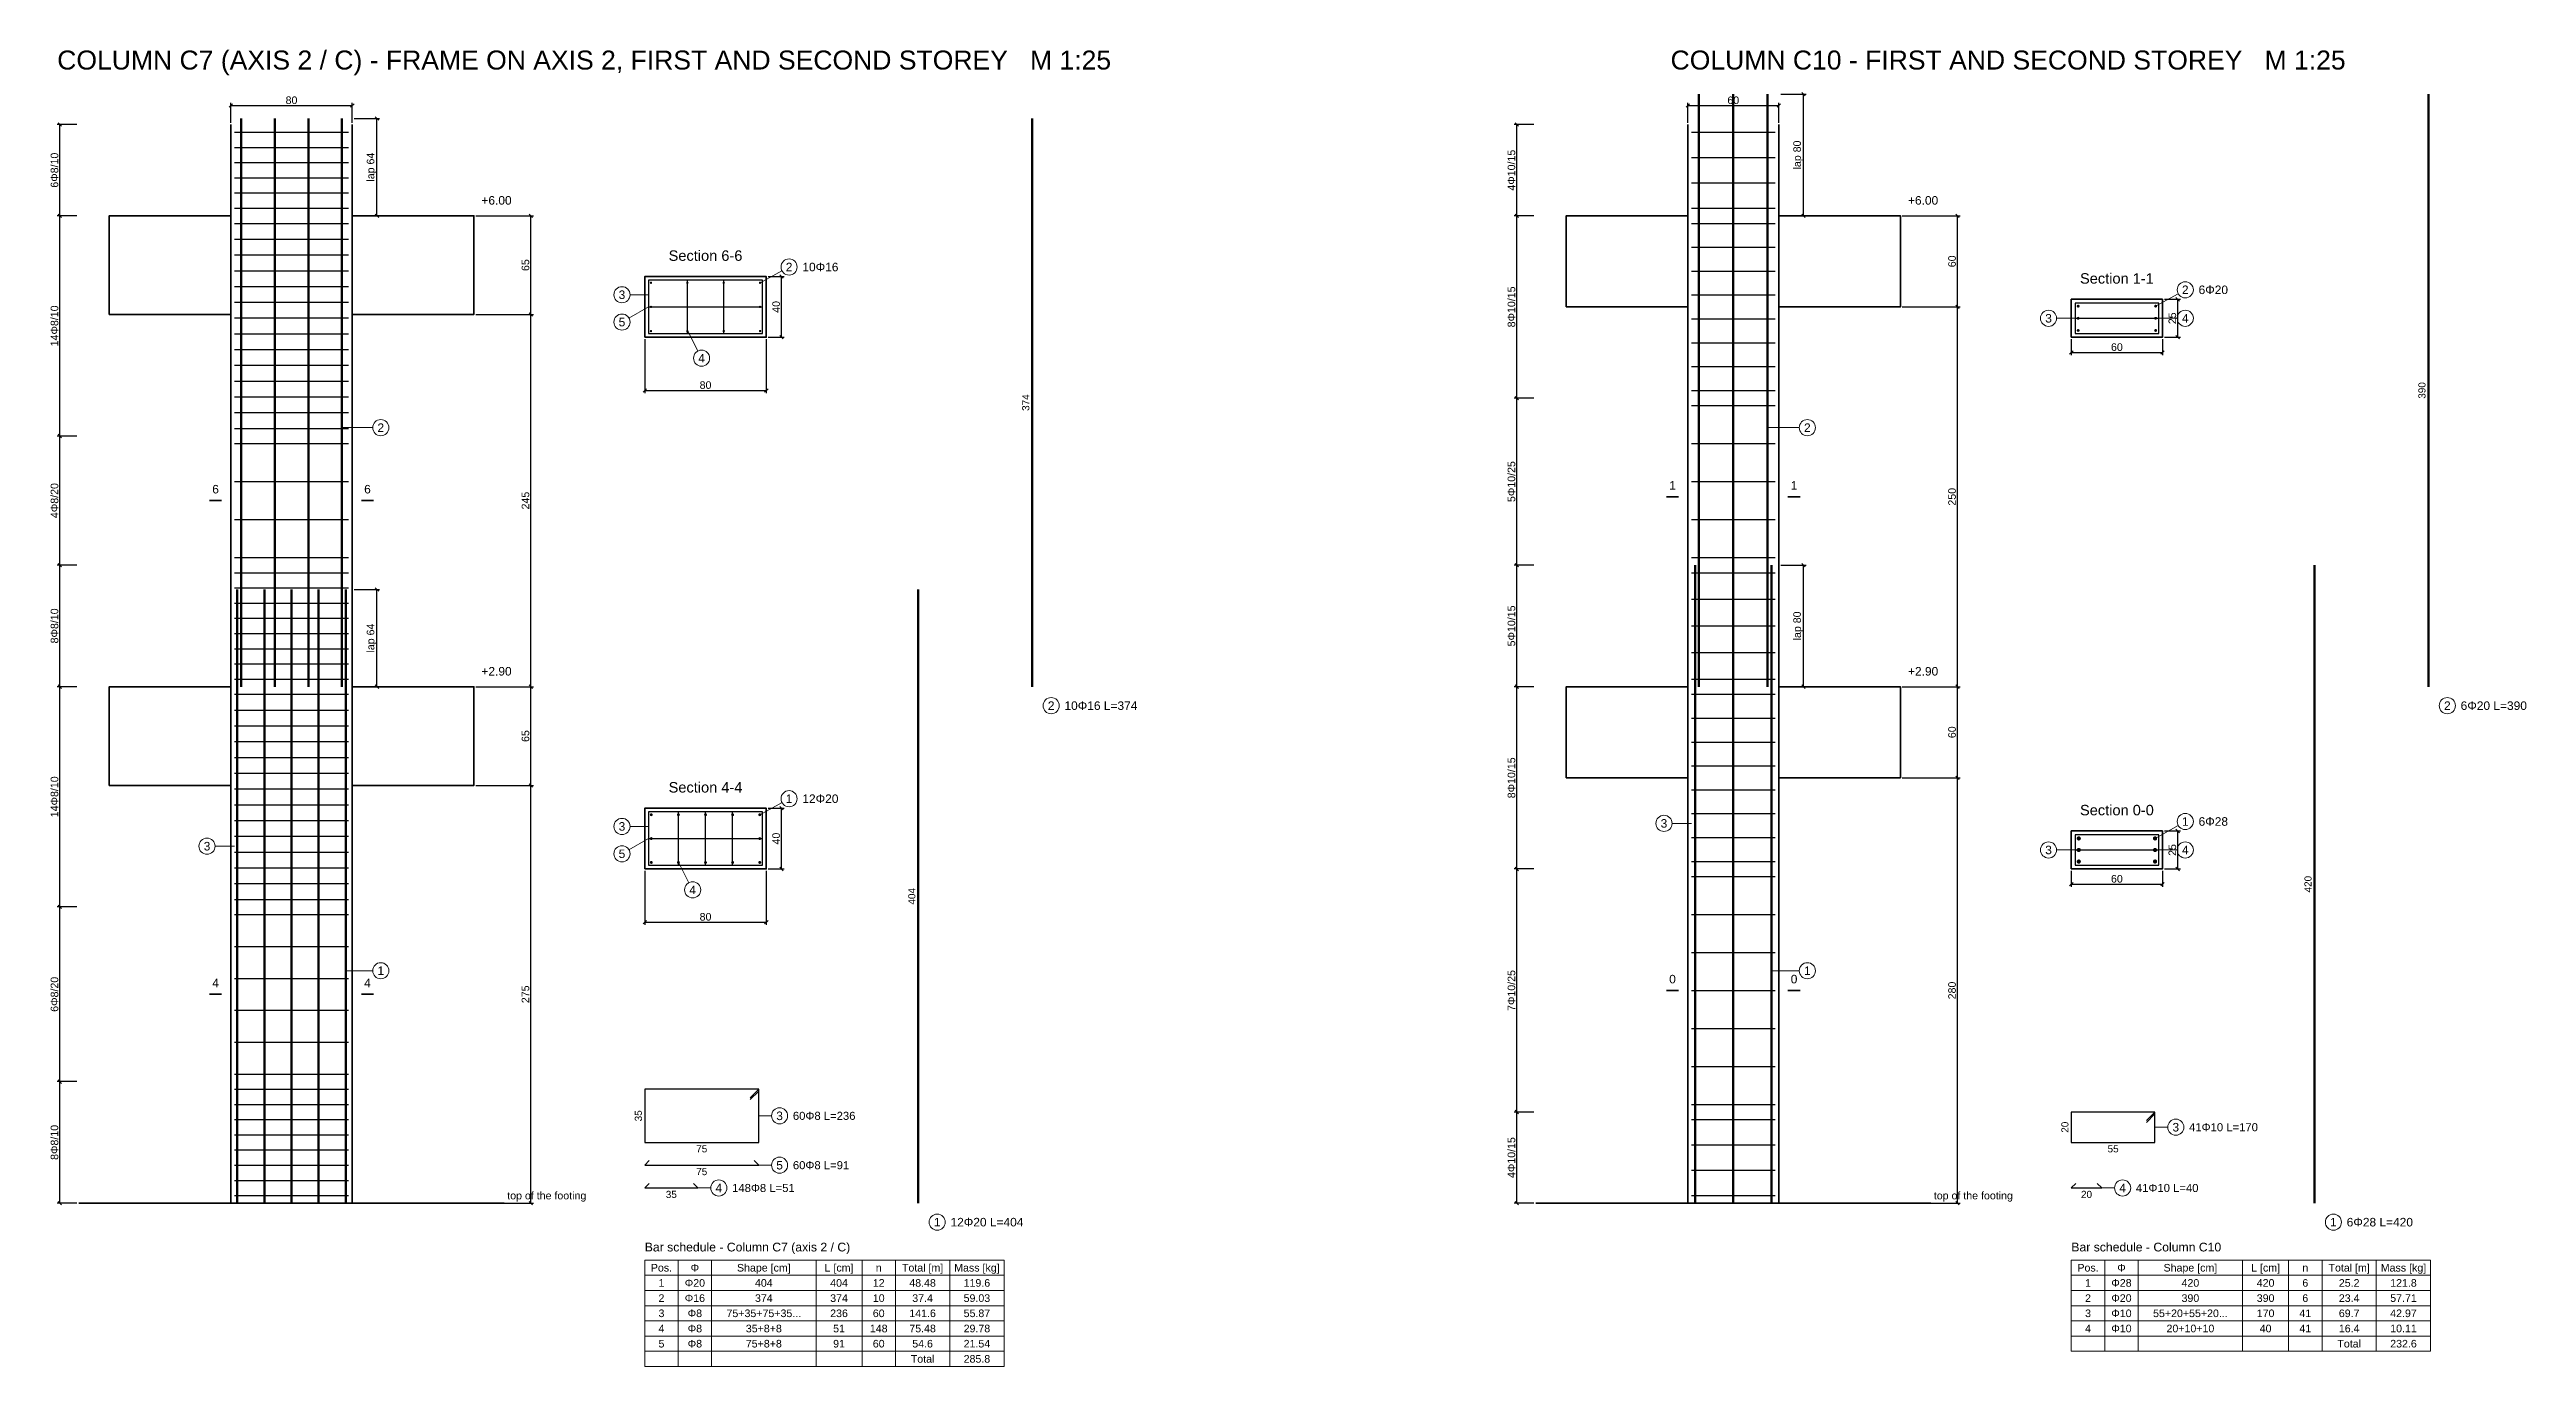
# Model space of a CAD drawing. Header units: millimetres. Extents: x -455 to 11942, y -2742 to 3320.
# Drawn here: x 5877 to 7507, y -2286 to -1419 of the extents above; entities that cross this region are included whole.
import ezdxf
from ezdxf.enums import TextEntityAlignment as Align

# ---------------------------------------------------------------- set-up
doc = ezdxf.new("R2010")
doc.units = ezdxf.units.MM
for name, color, linetype, lineweight in [('D-BARS', 1, 'Continuous', 50), ('D-CONCRETE', 7, 'Continuous', 35), ('D-DIM', 3, 'Continuous', 18), ('D-LINKS', 5, 'Continuous', 25), ('D-TEXT', 7, 'Continuous', 18)]:
    doc.layers.add(name, color=color, linetype=linetype, lineweight=lineweight)
doc.styles.add('RC_TEXT', font='arial.ttf')
doc.dimstyles.new('RC_D25', dxfattribs={"dimtxt": 5, "dimasz": 2.25, "dimexe": 1.75, "dimexo": 1.25, "dimgap": 1, "dimtad": 1, "dimdec": 1, "dimdsep": 46, "dimtxsty": 'RC_TEXT', "dimblk": 'OBLIQUE', "dimcen": 2.5, "dimclrd": 3, "dimclre": 3, "dimclrt": 3, "dimazin": 3, "dimtfac": 1, "dimtmove": 2, "dimatfit": 3})

msp = doc.modelspace()

# ---------------------------------------------------------------- texts
at = {"layer": 'D-TEXT', "style": 'RC_TEXT'}
for s, height, p in [('COLUMN C7 (AXIS 2 / C) - FRAME ON AXIS 2, FIRST AND SECOND STOREY   M 1:25', 12.5, (6228.87, -1426.02)), ('COLUMN C10 - FIRST AND SECOND STOREY   M 1:25', 12.5, (7166.12, -1426.02)), ('Section 6-6', 6.875, (6308.75, -1554.77)), ('2', 5.62, (6363.75, -1562.27)), ('3', 5.62, (6253.75, -1580.52)), ('Section 1-1', 6.875, (7237.74, -1569.77)), ('2', 5.62, (7282.74, -1577.27)), ('5', 5.62, (6253.75, -1598.52)), ('3', 5.62, (7192.74, -1596.02)), ('4', 5.62, (7282.74, -1596.02)), ('4', 5.62, (6306.16, -1622.27)), ('2', 5.62, (6095, -1668.02)), ('2', 5.62, (7033.99, -1668.02)), ('6', 5.62, (5986.25, -1708.52)), ('6', 5.62, (6086.25, -1708.52)), ('1', 5.62, (6945.24, -1706.02)), ('1', 5.62, (7025.24, -1706.02)), ('2', 5.62, (6536.25, -1851.02)), ('2', 5.62, (7455.24, -1851.02)), ('Section 4-4', 6.875, (6308.75, -1904.77)), ('1', 5.62, (6363.75, -1912.27)), ('Section 0-0', 6.875, (7237.74, -1919.77)), ('3', 5.62, (6253.75, -1930.52)), ('3', 5.62, (6939.62, -1928.52)), ('1', 5.62, (7282.74, -1927.27)), ('3', 5.62, (5980.63, -1943.52)), ('5', 5.62, (6253.75, -1948.52)), ('3', 5.62, (7192.74, -1946.02)), ('4', 5.62, (7282.74, -1946.02)), ('4', 5.62, (6300.28, -1972.27)), ('4', 5.62, (5986.25, -2033.52)), ('4', 5.62, (6086.25, -2033.52)), ('1', 5.62, (6095, -2025.52)), ('0', 5.62, (6945.24, -2031.02)), ('0', 5.62, (7025.24, -2031.02)), ('1', 5.62, (7033.99, -2025.52)), ('3', 5.62, (6357.5, -2121.02)), ('3', 5.62, (7276.49, -2128.52)), ('75', 4.688, (6306.25, -2142.74)), ('5', 5.62, (6357.5, -2153.52)), ('55', 4.688, (7235.24, -2142.74)), ('75', 4.688, (6306.25, -2157.74)), ('4', 5.62, (6317.5, -2168.52)), ('4', 5.62, (7241.49, -2168.52)), ('35', 4.688, (6286.25, -2172.74)), ('20', 4.688, (7217.74, -2172.74)), ('1', 5.62, (6461.25, -2191.02)), ('1', 5.62, (7380.24, -2191.02)), ('Pos.', 5, (6279.75, -2221.02)), ('1', 5, (6279.75, -2231.02)), ('Φ20', 5, (6301.75, -2231.02)), ('Φ', 5, (6301.75, -2221.02)), ('Shape [cm]', 5, (6347.13, -2221.02)), ('404', 5, (6347.13, -2231.02)), ('L [cm]', 5, (6396.63, -2221.02)), ('404', 5, (6396.63, -2231.02)), ('12', 5, (6422.75, -2231.02)), ('n', 5, (6422.75, -2221.02)), ('Total [m]', 5, (6451.63, -2221.02)), ('48.48', 5, (6451.63, -2231.02)), ('Mass [kg]', 5, (6487.38, -2221.02)), ('119.6', 5, (6487.38, -2231.02)), ('Pos.', 5, (7218.74, -2221.02)), ('1', 5, (7218.74, -2231.02)), ('Φ28', 5, (7240.74, -2231.02)), ('Φ', 5, (7240.74, -2221.02)), ('Shape [cm]', 5, (7286.12, -2221.02)), ('420', 5, (7286.12, -2231.02)), ('L [cm]', 5, (7335.62, -2221.02)), ('420', 5, (7335.62, -2231.02)), ('6', 5, (7361.74, -2231.02)), ('n', 5, (7361.74, -2221.02)), ('Total [m]', 5, (7390.62, -2221.02)), ('25.2', 5, (7390.62, -2231.02)), ('Mass [kg]', 5, (7426.37, -2221.02)), ('121.8', 5, (7426.37, -2231.02)), ('3', 5, (6279.75, -2251.02)), ('2', 5, (6279.75, -2241.02)), ('Φ16', 5, (6301.75, -2241.02)), ('Φ8', 5, (6301.75, -2251.02)), ('75+35+75+35...', 5, (6347.13, -2251.02)), ('374', 5, (6347.13, -2241.02)), ('374', 5, (6396.63, -2241.02)), ('236', 5, (6396.63, -2251.02)), ('60', 5, (6422.75, -2251.02)), ('10', 5, (6422.75, -2241.02)), ('141.6', 5, (6451.63, -2251.02)), ('37.4', 5, (6451.63, -2241.02)), ('59.03', 5, (6487.38, -2241.02)), ('55.87', 5, (6487.38, -2251.02)), ('3', 5, (7218.74, -2251.02)), ('2', 5, (7218.74, -2241.02)), ('Φ20', 5, (7240.74, -2241.02)), ('Φ10', 5, (7240.74, -2251.02)), ('55+20+55+20...', 5, (7286.12, -2251.02)), ('390', 5, (7286.12, -2241.02)), ('390', 5, (7335.62, -2241.02)), ('170', 5, (7335.62, -2251.02)), ('41', 5, (7361.74, -2251.02)), ('6', 5, (7361.74, -2241.02)), ('23.4', 5, (7390.62, -2241.02)), ('69.7', 5, (7390.62, -2251.02)), ('42.97', 5, (7426.37, -2251.02)), ('57.71', 5, (7426.37, -2241.02)), ('4', 5, (6279.75, -2261.02)), ('Φ8', 5, (6301.75, -2261.02)), ('35+8+8', 5, (6347.13, -2261.02)), ('51', 5, (6396.63, -2261.02)), ('148', 5, (6422.75, -2261.02)), ('75.48', 5, (6451.63, -2261.02)), ('29.78', 5, (6487.38, -2261.02)), ('4', 5, (7218.74, -2261.02)), ('Φ10', 5, (7240.74, -2261.02)), ('20+10+10', 5, (7286.12, -2261.02)), ('40', 5, (7335.62, -2261.02)), ('41', 5, (7361.74, -2261.02)), ('16.4', 5, (7390.62, -2261.02)), ('10.11', 5, (7426.37, -2261.02)), ('5', 5, (6279.75, -2271.02)), ('Φ8', 5, (6301.75, -2271.02)), ('75+8+8', 5, (6347.13, -2271.02)), ('91', 5, (6396.63, -2271.02)), ('60', 5, (6422.75, -2271.02)), ('Total', 5, (6451.63, -2281.02)), ('54.6', 5, (6451.63, -2271.02)), ('21.54', 5, (6487.38, -2271.02)), ('285.8', 5, (6487.38, -2281.02)), ('Total', 5, (7390.62, -2271.02)), ('232.6', 5, (7426.37, -2271.02))]:
    msp.add_text(s, height=height, dxfattribs=at).set_placement(p, align=Align.MIDDLE_CENTER)
for s, height, p in [('+6.00', 5.625, (6161.25, -1522.89)), ('+6.00', 5.625, (7100.24, -1522.89)), ('+2.90', 5.625, (6161.25, -1832.89)), ('+2.90', 5.625, (7100.24, -1832.89)), ('Bar schedule - Column C7 (axis 2 / C)', 5.75, (6268.75, -2212.02)), ('Bar schedule - Column C10', 5.75, (7207.74, -2212.02))]:
    msp.add_text(s, height=height, dxfattribs=at).set_placement(p, align=Align.BOTTOM_LEFT)
for s, height, p in [('10Φ16', 5.625, (6372.5, -1562.27)), ('6Φ20', 5.625, (7291.49, -1577.27)), ('10Φ16 L=374', 5.625, (6545, -1851.02)), ('6Φ20 L=390', 5.625, (7463.99, -1851.02)), ('12Φ20', 5.625, (6372.5, -1912.27)), ('6Φ28', 5.625, (7291.49, -1927.27)), ('60Φ8 L=236', 5.312, (6366.25, -2121.02)), ('41Φ10 L=170', 5.3125, (7285.24, -2128.52)), ('60Φ8 L=91', 5.312, (6366.25, -2153.52)), ('148Φ8 L=51', 5.312, (6326.25, -2168.52)), ('41Φ10 L=40', 5.312, (7250.24, -2168.52)), ('top of the footing', 5, (6178.25, -2173.52)), ('top of the footing', 5, (7117.24, -2173.52)), ('12Φ20 L=404', 5.625, (6470, -2191.02)), ('6Φ28 L=420', 5.625, (7388.99, -2191.02))]:
    msp.add_text(s, height=height, dxfattribs=at).set_placement(p, align=Align.MIDDLE_LEFT)
for s, p in [('374', (6519.54, -1651.52)), ('390', (7438.52, -1643.52)), ('404', (6444.54, -1976.52)), ('420', (7363.52, -1968.52)), ('35', (6264.54, -2121.02)), ('20', (7203.52, -2128.52))]:
    msp.add_text(s, height=4.688, rotation=90, dxfattribs=at).set_placement(p, align=Align.MIDDLE_CENTER)

# ---------------------------------------------------------------- blocks, each defined once
blk = doc.blocks.new('_Oblique')
at = {"color": 0, "linetype": 'ByBlock', "lineweight": -2}
blk.add_line((-0.5, -0.5), (0.5, 0.5), dxfattribs=at)

# ---------------------------------------------------------------- dimensions: what is measured, and where the dimension line sits
at = {"layer": 'D-DIM'}
for base, p1, p2 in [((5996.25, -1456.02), (5996.25, -1468.52), (6076.25, -1468.52)), ((6955.24, -1456.02), (6955.24, -1468.52), (7015.24, -1468.52)), ((6268.75, -1643.52), (6268.75, -1608.52), (6348.75, -1608.52)), ((7207.74, -1618.52), (7207.74, -1608.52), (7267.74, -1608.52)), ((6268.75, -1993.52), (6268.75, -1958.52), (6348.75, -1958.52)), ((7207.74, -1968.52), (7207.74, -1958.52), (7267.74, -1958.52))]:
    msp.add_linear_dim(base=base, p1=p1, p2=p2, dimstyle='RC_D25', dxfattribs=at).render()
for base, p1, p2, text in [((7031.49, -1528.52), (7015.24, -1528.52), (7015.24, -1448.52), 'lap 80'), ((6092.5, -1528.52), (6076.25, -1528.52), (6076.25, -1464.52), 'lap 64'), ((5883.75, -1528.52), (5896.25, -1528.52), (5896.25, -1468.52), '6Φ8/10'), ((6842.74, -1528.52), (6855.24, -1528.52), (6855.24, -1468.52), '4Φ10/15'), ((5883.75, -1673.52), (5896.25, -1673.52), (5896.25, -1528.52), '14Φ8/10'), ((6842.74, -1648.52), (6855.24, -1648.52), (6855.24, -1528.52), '8Φ10/15'), ((6842.74, -1758.52), (6855.24, -1758.52), (6855.24, -1648.52), '5Φ10/25'), ((5883.75, -1758.52), (5896.25, -1758.52), (5896.25, -1673.52), '4Φ8/20'), ((5883.75, -1838.52), (5896.25, -1838.52), (5896.25, -1758.52), '8Φ8/10'), ((6842.74, -1838.52), (6855.24, -1838.52), (6855.24, -1758.52), '5Φ10/15'), ((7031.49, -1838.52), (7015.24, -1838.52), (7015.24, -1758.52), 'lap 80'), ((6092.5, -1838.52), (6076.25, -1838.52), (6076.25, -1774.52), 'lap 64'), ((5883.75, -1983.52), (5896.25, -1983.52), (5896.25, -1838.52), '14Φ8/10'), ((6842.74, -1958.52), (6855.24, -1958.52), (6855.24, -1838.52), '8Φ10/15'), ((6842.74, -2118.52), (6855.24, -2118.52), (6855.24, -1958.52), '7Φ10/25'), ((5883.75, -2098.52), (5896.25, -2098.52), (5896.25, -1983.52), '6Φ8/20'), ((5883.75, -2178.52), (5896.25, -2178.52), (5896.25, -2098.52), '8Φ8/10'), ((6842.74, -2178.52), (6855.24, -2178.52), (6855.24, -2118.52), '4Φ10/15')]:
    msp.add_linear_dim(base=base, p1=p1, p2=p2, angle=90, text=text, dimstyle='RC_D25', dxfattribs=at).render()
for base, p1, p2 in [((6193.75, -1593.52), (6156.25, -1593.52), (6156.25, -1528.52)), ((7132.74, -1588.52), (7095.24, -1588.52), (7095.24, -1528.52)), ((6358.75, -1608.52), (6348.75, -1608.52), (6348.75, -1568.52)), ((6193.75, -1838.52), (6156.25, -1838.52), (6156.25, -1593.52)), ((7132.74, -1838.52), (7095.24, -1838.52), (7095.24, -1588.52)), ((7277.74, -1608.52), (7267.74, -1608.52), (7267.74, -1583.52)), ((6193.75, -1903.52), (6156.25, -1903.52), (6156.25, -1838.52)), ((7132.74, -1898.52), (7095.24, -1898.52), (7095.24, -1838.52)), ((6193.75, -2178.52), (6156.25, -2178.52), (6156.25, -1903.52)), ((7132.74, -2178.52), (7095.24, -2178.52), (7095.24, -1898.52)), ((6358.75, -1958.52), (6348.75, -1958.52), (6348.75, -1918.52)), ((7277.74, -1958.52), (7267.74, -1958.52), (7267.74, -1933.52))]:
    msp.add_linear_dim(base=base, p1=p1, p2=p2, angle=90, dimstyle='RC_D25', dxfattribs=at).render()

# ---------------------------------------------------------------- hatches: boundary and pattern name
at = {"layer": 'D-BARS'}
h = msp.add_hatch(color=7, dxfattribs=at)
h.dxf.hatch_style = 1
edge = h.paths.add_edge_path()
edge.add_arc((6272.85, -1572.62), 0.8, 0, 360)
h = msp.add_hatch(color=7, dxfattribs=at)
h.dxf.hatch_style = 1
edge = h.paths.add_edge_path()
edge.add_arc((6296.79, -1572.62), 0.8, 0, 360)
h = msp.add_hatch(color=7, dxfattribs=at)
h.dxf.hatch_style = 1
edge = h.paths.add_edge_path()
edge.add_arc((6320.72, -1572.62), 0.8, 0, 360)
h = msp.add_hatch(color=7, dxfattribs=at)
h.dxf.hatch_style = 1
edge = h.paths.add_edge_path()
edge.add_arc((6344.65, -1572.62), 0.8, 0, 360)
h = msp.add_hatch(color=7, dxfattribs=at)
h.dxf.hatch_style = 1
edge = h.paths.add_edge_path()
edge.add_arc((6272.85, -1588.52), 0.8, 0, 360)
h = msp.add_hatch(color=7, dxfattribs=at)
h.dxf.hatch_style = 1
edge = h.paths.add_edge_path()
edge.add_arc((6344.65, -1588.52), 0.8, 0, 360)
h = msp.add_hatch(color=7, dxfattribs=at)
h.dxf.hatch_style = 1
edge = h.paths.add_edge_path()
edge.add_arc((7212.24, -1588.02), 1, 0, 360)
h = msp.add_hatch(color=7, dxfattribs=at)
h.dxf.hatch_style = 1
edge = h.paths.add_edge_path()
edge.add_arc((7212.24, -1596.02), 1, 0, 360)
h = msp.add_hatch(color=7, dxfattribs=at)
h.dxf.hatch_style = 1
edge = h.paths.add_edge_path()
edge.add_arc((7263.24, -1588.02), 1, 0, 360)
h = msp.add_hatch(color=7, dxfattribs=at)
h.dxf.hatch_style = 1
edge = h.paths.add_edge_path()
edge.add_arc((7263.24, -1596.02), 1, 0, 360)
h = msp.add_hatch(color=7, dxfattribs=at)
h.dxf.hatch_style = 1
edge = h.paths.add_edge_path()
edge.add_arc((6272.85, -1604.42), 0.8, 0, 360)
h = msp.add_hatch(color=7, dxfattribs=at)
h.dxf.hatch_style = 1
edge = h.paths.add_edge_path()
edge.add_arc((6296.79, -1604.42), 0.8, 0, 360)
h = msp.add_hatch(color=7, dxfattribs=at)
h.dxf.hatch_style = 1
edge = h.paths.add_edge_path()
edge.add_arc((6320.72, -1604.42), 0.8, 0, 360)
h = msp.add_hatch(color=7, dxfattribs=at)
h.dxf.hatch_style = 1
edge = h.paths.add_edge_path()
edge.add_arc((6344.65, -1604.42), 0.8, 0, 360)
h = msp.add_hatch(color=7, dxfattribs=at)
h.dxf.hatch_style = 1
edge = h.paths.add_edge_path()
edge.add_arc((7212.24, -1604.02), 1, 0, 360)
h = msp.add_hatch(color=7, dxfattribs=at)
h.dxf.hatch_style = 1
edge = h.paths.add_edge_path()
edge.add_arc((7263.24, -1604.02), 1, 0, 360)
h = msp.add_hatch(color=7, dxfattribs=at)
h.dxf.hatch_style = 1
edge = h.paths.add_edge_path()
edge.add_arc((6273.05, -1922.82), 1, 0, 360)
h = msp.add_hatch(color=7, dxfattribs=at)
h.dxf.hatch_style = 1
edge = h.paths.add_edge_path()
edge.add_arc((6290.9, -1922.82), 1, 0, 360)
h = msp.add_hatch(color=7, dxfattribs=at)
h.dxf.hatch_style = 1
edge = h.paths.add_edge_path()
edge.add_arc((6308.75, -1922.82), 1, 0, 360)
h = msp.add_hatch(color=7, dxfattribs=at)
h.dxf.hatch_style = 1
edge = h.paths.add_edge_path()
edge.add_arc((6326.6, -1922.82), 1, 0, 360)
h = msp.add_hatch(color=7, dxfattribs=at)
h.dxf.hatch_style = 1
edge = h.paths.add_edge_path()
edge.add_arc((6344.45, -1922.82), 1, 0, 360)
h = msp.add_hatch(color=7, dxfattribs=at)
h.dxf.hatch_style = 1
edge = h.paths.add_edge_path()
edge.add_arc((6273.05, -1938.52), 1, 0, 360)
h = msp.add_hatch(color=7, dxfattribs=at)
h.dxf.hatch_style = 1
edge = h.paths.add_edge_path()
edge.add_arc((6344.45, -1938.52), 1, 0, 360)
h = msp.add_hatch(color=7, dxfattribs=at)
h.dxf.hatch_style = 1
edge = h.paths.add_edge_path()
edge.add_arc((7212.64, -1938.42), 1.4, 0, 360)
h = msp.add_hatch(color=7, dxfattribs=at)
h.dxf.hatch_style = 1
edge = h.paths.add_edge_path()
edge.add_arc((7262.84, -1938.42), 1.4, 0, 360)
h = msp.add_hatch(color=7, dxfattribs=at)
h.dxf.hatch_style = 1
edge = h.paths.add_edge_path()
edge.add_arc((6273.05, -1954.22), 1, 0, 360)
h = msp.add_hatch(color=7, dxfattribs=at)
h.dxf.hatch_style = 1
edge = h.paths.add_edge_path()
edge.add_arc((6290.9, -1954.22), 1, 0, 360)
h = msp.add_hatch(color=7, dxfattribs=at)
h.dxf.hatch_style = 1
edge = h.paths.add_edge_path()
edge.add_arc((6308.75, -1954.22), 1, 0, 360)
h = msp.add_hatch(color=7, dxfattribs=at)
h.dxf.hatch_style = 1
edge = h.paths.add_edge_path()
edge.add_arc((6326.6, -1954.22), 1, 0, 360)
h = msp.add_hatch(color=7, dxfattribs=at)
h.dxf.hatch_style = 1
edge = h.paths.add_edge_path()
edge.add_arc((6344.45, -1954.22), 1, 0, 360)
h = msp.add_hatch(color=7, dxfattribs=at)
h.dxf.hatch_style = 1
edge = h.paths.add_edge_path()
edge.add_arc((7212.64, -1946.02), 1.4, 0, 360)
h = msp.add_hatch(color=7, dxfattribs=at)
h.dxf.hatch_style = 1
edge = h.paths.add_edge_path()
edge.add_arc((7212.64, -1953.62), 1.4, 0, 360)
h = msp.add_hatch(color=7, dxfattribs=at)
h.dxf.hatch_style = 1
edge = h.paths.add_edge_path()
edge.add_arc((7262.84, -1946.02), 1.4, 0, 360)
h = msp.add_hatch(color=7, dxfattribs=at)
h.dxf.hatch_style = 1
edge = h.paths.add_edge_path()
edge.add_arc((7262.84, -1953.62), 1.4, 0, 360)

# ---------------------------------------------------------------- linework, layer by layer
for p, q in [((6962.64, -1838.52), (6962.64, -1448.52)), ((6985.24, -1838.52), (6985.24, -1448.52)), ((7007.84, -1838.52), (7007.84, -1448.52)), ((6003.05, -1838.52), (6003.05, -1464.52)), ((6025.19, -1838.52), (6025.19, -1464.52)), ((6047.32, -1838.52), (6047.32, -1464.52)), ((6069.45, -1838.52), (6069.45, -1464.52)), ((6960.14, -2178.52), (6960.14, -1758.52)), ((6985.24, -2178.52), (6985.24, -1758.52)), ((7010.34, -2178.52), (7010.34, -1758.52)), ((6000.55, -2178.52), (6000.55, -1774.52)), ((6018.4, -2178.52), (6018.4, -1774.52)), ((6036.25, -2178.52), (6036.25, -1774.52)), ((6054.1, -2178.52), (6054.1, -1774.52)), ((6071.95, -2178.52), (6071.95, -1774.52))]:
    msp.add_line(p, q, dxfattribs=at)
for points in [[(7442.74, -1838.52), (7442.74, -1448.52)], [(6523.75, -1838.52), (6523.75, -1464.52)], [(7367.74, -2178.52), (7367.74, -1758.52)], [(6448.75, -2178.52), (6448.75, -1774.52)]]:
    msp.add_lwpolyline(points, dxfattribs=at)
at = {"layer": 'D-CONCRETE'}
for p, q in [((5996.25, -1528.52), (5996.25, -1468.52)), ((6076.25, -1528.52), (6076.25, -1468.52)), ((6955.24, -1528.52), (6955.24, -1468.52)), ((7015.24, -1528.52), (7015.24, -1468.52)), ((5996.25, -1838.52), (5996.25, -1593.52)), ((6076.25, -1838.52), (6076.25, -1593.52)), ((6955.24, -1838.52), (6955.24, -1588.52)), ((7015.24, -1838.52), (7015.24, -1588.52)), ((5982.25, -1716.02), (5990.25, -1716.02)), ((6082.25, -1716.02), (6090.25, -1716.02)), ((6941.24, -1713.52), (6949.24, -1713.52)), ((7021.24, -1713.52), (7029.24, -1713.52)), ((5996.25, -2178.52), (5996.25, -1903.52)), ((6076.25, -2178.52), (6076.25, -1903.52)), ((6955.24, -2178.52), (6955.24, -1898.52)), ((7015.24, -2178.52), (7015.24, -1898.52)), ((5982.25, -2041.02), (5990.25, -2041.02)), ((6082.25, -2041.02), (6090.25, -2041.02)), ((6941.24, -2038.52), (6949.24, -2038.52)), ((7021.24, -2038.52), (7029.24, -2038.52)), ((5896.25, -2178.52), (6176.25, -2178.52)), ((6855.24, -2178.52), (7115.24, -2178.52))]:
    msp.add_line(p, q, dxfattribs=at)
for points in [[(5916.25, -1593.52), (5996.25, -1593.52), (5996.25, -1528.52), (5916.25, -1528.52)], [(6076.25, -1593.52), (6156.25, -1593.52), (6156.25, -1528.52), (6076.25, -1528.52)], [(6875.24, -1588.52), (6955.24, -1588.52), (6955.24, -1528.52), (6875.24, -1528.52)], [(7015.24, -1588.52), (7095.24, -1588.52), (7095.24, -1528.52), (7015.24, -1528.52)], [(6268.75, -1608.52), (6348.75, -1608.52), (6348.75, -1568.52), (6268.75, -1568.52)], [(7207.74, -1608.52), (7267.74, -1608.52), (7267.74, -1583.52), (7207.74, -1583.52)], [(5916.25, -1903.52), (5996.25, -1903.52), (5996.25, -1838.52), (5916.25, -1838.52)], [(6076.25, -1903.52), (6156.25, -1903.52), (6156.25, -1838.52), (6076.25, -1838.52)], [(6875.24, -1898.52), (6955.24, -1898.52), (6955.24, -1838.52), (6875.24, -1838.52)], [(7015.24, -1898.52), (7095.24, -1898.52), (7095.24, -1838.52), (7015.24, -1838.52)], [(6268.75, -1958.52), (6348.75, -1958.52), (6348.75, -1918.52), (6268.75, -1918.52)], [(7207.74, -1958.52), (7267.74, -1958.52), (7267.74, -1933.52), (7207.74, -1933.52)]]:
    msp.add_lwpolyline(points, close=True, dxfattribs=at)
at = {"layer": 'D-LINKS'}
for p, q in [((5998.75, -1473.52), (6073.75, -1473.52)), ((5998.75, -1483.52), (6073.75, -1483.52)), ((6957.74, -1473.52), (7012.74, -1473.52)), ((5998.75, -1493.52), (6073.75, -1493.52)), ((6957.74, -1490.18), (7012.74, -1490.18)), ((5998.75, -1503.52), (6073.75, -1503.52)), ((5998.75, -1513.52), (6073.75, -1513.52)), ((6957.74, -1506.85), (7012.74, -1506.85)), ((5998.75, -1523.52), (6073.75, -1523.52)), ((6957.74, -1523.52), (7012.74, -1523.52)), ((5998.75, -1533.52), (6073.75, -1533.52)), ((5998.75, -1543.9), (6073.75, -1543.9)), ((6957.74, -1533.52), (7012.74, -1533.52)), ((5998.75, -1554.29), (6073.75, -1554.29)), ((5998.75, -1564.67), (6073.75, -1564.67)), ((6957.74, -1549.23), (7012.74, -1549.23)), ((6957.74, -1564.95), (7012.74, -1564.95)), ((5998.75, -1575.06), (6073.75, -1575.06)), ((6296.79, -1606.02), (6296.79, -1571.02)), ((6320.72, -1606.02), (6320.72, -1571.02)), ((6957.74, -1580.66), (7012.74, -1580.66)), ((5998.75, -1585.44), (6073.75, -1585.44)), ((5998.75, -1595.82), (6073.75, -1595.82)), ((6271.25, -1588.52), (6346.25, -1588.52)), ((6957.74, -1596.37), (7012.74, -1596.37)), ((7210.24, -1596.02), (7265.24, -1596.02)), ((5998.75, -1606.21), (6073.75, -1606.21)), ((6957.74, -1612.09), (7012.74, -1612.09)), ((5998.75, -1616.59), (6073.75, -1616.59)), ((5998.75, -1626.98), (6073.75, -1626.98)), ((6957.74, -1627.8), (7012.74, -1627.8)), ((5998.75, -1637.36), (6073.75, -1637.36)), ((6957.74, -1643.52), (7012.74, -1643.52)), ((5998.75, -1647.75), (6073.75, -1647.75)), ((5998.75, -1658.13), (6073.75, -1658.13)), ((6957.74, -1653.52), (7012.74, -1653.52)), ((5998.75, -1668.52), (6073.75, -1668.52)), ((5998.75, -1678.52), (6073.75, -1678.52)), ((6957.74, -1678.52), (7012.74, -1678.52)), ((5998.75, -1703.52), (6073.75, -1703.52)), ((6957.74, -1703.52), (7012.74, -1703.52)), ((5998.75, -1728.52), (6073.75, -1728.52)), ((6957.74, -1728.52), (7012.74, -1728.52)), ((5998.75, -1753.52), (6073.75, -1753.52)), ((6957.74, -1753.52), (7012.74, -1753.52)), ((5998.75, -1763.52), (6073.75, -1763.52)), ((5998.75, -1773.52), (6073.75, -1773.52)), ((6957.74, -1763.52), (7012.74, -1763.52)), ((5998.75, -1783.52), (6073.75, -1783.52)), ((6957.74, -1781.02), (7012.74, -1781.02)), ((5998.75, -1793.52), (6073.75, -1793.52)), ((5998.75, -1803.52), (6073.75, -1803.52)), ((6957.74, -1798.52), (7012.74, -1798.52)), ((5998.75, -1813.52), (6073.75, -1813.52)), ((5998.75, -1823.52), (6073.75, -1823.52)), ((6957.74, -1816.02), (7012.74, -1816.02)), ((5998.75, -1833.52), (6073.75, -1833.52)), ((6957.74, -1833.52), (7012.74, -1833.52)), ((5998.75, -1843.52), (6073.75, -1843.52)), ((5998.75, -1853.9), (6073.75, -1853.9)), ((6957.74, -1843.52), (7012.74, -1843.52)), ((5998.75, -1864.29), (6073.75, -1864.29)), ((5998.75, -1874.67), (6073.75, -1874.67)), ((6957.74, -1859.23), (7012.74, -1859.23)), ((5998.75, -1885.06), (6073.75, -1885.06)), ((6957.74, -1874.95), (7012.74, -1874.95)), ((6957.74, -1890.66), (7012.74, -1890.66)), ((5998.75, -1895.44), (6073.75, -1895.44)), ((5998.75, -1905.82), (6073.75, -1905.82)), ((6957.74, -1906.37), (7012.74, -1906.37)), ((5998.75, -1916.21), (6073.75, -1916.21)), ((6290.9, -1956.02), (6290.9, -1921.02)), ((6308.75, -1956.02), (6308.75, -1921.02)), ((6326.6, -1956.02), (6326.6, -1921.02)), ((6957.74, -1922.09), (7012.74, -1922.09)), ((5998.75, -1926.59), (6073.75, -1926.59)), ((5998.75, -1936.98), (6073.75, -1936.98)), ((6271.25, -1938.52), (6346.25, -1938.52)), ((6957.74, -1937.8), (7012.74, -1937.8)), ((5998.75, -1947.36), (6073.75, -1947.36)), ((6957.74, -1953.52), (7012.74, -1953.52)), ((7210.24, -1946.02), (7265.24, -1946.02)), ((5998.75, -1957.75), (6073.75, -1957.75)), ((5998.75, -1968.13), (6073.75, -1968.13)), ((6957.74, -1963.52), (7012.74, -1963.52)), ((5998.75, -1978.52), (6073.75, -1978.52)), ((5998.75, -1988.52), (6073.75, -1988.52)), ((6957.74, -1988.52), (7012.74, -1988.52)), ((5998.75, -2009.52), (6073.75, -2009.52)), ((6957.74, -2013.52), (7012.74, -2013.52)), ((5998.75, -2030.52), (6073.75, -2030.52)), ((5998.75, -2051.52), (6073.75, -2051.52)), ((6957.74, -2038.52), (7012.74, -2038.52)), ((6957.74, -2063.52), (7012.74, -2063.52)), ((5998.75, -2072.52), (6073.75, -2072.52)), ((5998.75, -2093.52), (6073.75, -2093.52)), ((6957.74, -2088.52), (7012.74, -2088.52)), ((5998.75, -2103.52), (6073.75, -2103.52)), ((5998.75, -2113.52), (6073.75, -2113.52)), ((6343.75, -2103.52), (6338.15, -2109.12)), ((6343.75, -2104.72), (6338.15, -2110.32)), ((6957.74, -2113.52), (7012.74, -2113.52)), ((7262.74, -2118.52), (7257.14, -2124.12)), ((5998.75, -2123.52), (6073.75, -2123.52)), ((5998.75, -2133.52), (6073.75, -2133.52)), ((6957.74, -2123.52), (7012.74, -2123.52)), ((7262.74, -2119.72), (7257.14, -2125.32)), ((5998.75, -2143.52), (6073.75, -2143.52)), ((6268.75, -2153.52), (6271.75, -2150.52)), ((6343.75, -2153.52), (6340.75, -2150.52)), ((6957.74, -2140.18), (7012.74, -2140.18)), ((5998.75, -2153.52), (6073.75, -2153.52)), ((5998.75, -2163.52), (6073.75, -2163.52)), ((6268.75, -2153.52), (6343.75, -2153.52)), ((6268.75, -2168.52), (6271.75, -2165.52)), ((6303.75, -2168.52), (6300.75, -2165.52)), ((6957.74, -2156.85), (7012.74, -2156.85)), ((7207.74, -2168.52), (7210.74, -2165.52)), ((7227.74, -2168.52), (7224.74, -2165.52)), ((5998.75, -2173.52), (6073.75, -2173.52)), ((6268.75, -2168.52), (6303.75, -2168.52)), ((6957.74, -2173.52), (7012.74, -2173.52)), ((7207.74, -2168.52), (7227.74, -2168.52))]:
    msp.add_line(p, q, dxfattribs=at)
for points in [[(6271.25, -1606.02), (6346.25, -1606.02), (6346.25, -1571.02), (6271.25, -1571.02)], [(7210.24, -1606.02), (7265.24, -1606.02), (7265.24, -1586.02), (7210.24, -1586.02)], [(6271.25, -1956.02), (6346.25, -1956.02), (6346.25, -1921.02), (6271.25, -1921.02)], [(7210.24, -1956.02), (7265.24, -1956.02), (7265.24, -1936.02), (7210.24, -1936.02)], [(6268.75, -2138.52), (6343.75, -2138.52), (6343.75, -2103.52), (6268.75, -2103.52)], [(7207.74, -2138.52), (7262.74, -2138.52), (7262.74, -2118.52), (7207.74, -2118.52)]]:
    msp.add_lwpolyline(points, close=True, dxfattribs=at)
at = {"layer": 'D-TEXT'}
for p, q in [((6359.08, -1564.8), (6344.65, -1572.62)), ((6259.07, -1580.52), (6271.25, -1580.52)), ((7278.09, -1579.83), (7263.24, -1588.02)), ((6258.37, -1595.88), (6271.25, -1588.52)), ((7198.05, -1596.02), (7210.24, -1596.02)), ((7277.43, -1596.02), (7265.24, -1596.02)), ((6303.73, -1617.54), (6296.79, -1604.02)), ((6089.69, -1668.02), (6069.45, -1668.02)), ((7028.68, -1668.02), (7007.84, -1668.02)), ((6359.09, -1914.81), (6344.45, -1922.82)), ((6258.37, -1945.88), (6271.25, -1938.52)), ((6259.07, -1930.52), (6271.25, -1930.52)), ((6944.93, -1928.52), (6957.74, -1928.52)), ((7278.11, -1929.86), (7262.84, -1938.42)), ((5985.94, -1943.52), (5998.75, -1943.52)), ((6297.85, -1967.54), (6290.9, -1954.02)), ((7198.05, -1946.02), (7210.24, -1946.02)), ((7277.43, -1946.02), (7265.24, -1946.02)), ((6089.69, -2025.52), (6071.95, -2025.52)), ((7028.68, -2025.52), (7010.34, -2025.52)), ((6352.19, -2121.02), (6343.75, -2121.02)), ((7271.18, -2128.52), (7262.74, -2128.52)), ((6352.19, -2153.52), (6343.75, -2153.52)), ((6312.19, -2168.52), (6303.75, -2168.52)), ((7236.18, -2168.52), (7227.74, -2168.52)), ((6268.75, -2216.02), (6505.25, -2216.02)), ((6268.75, -2216.02), (6268.75, -2286.02)), ((6290.75, -2216.02), (6290.75, -2286.02)), ((6312.75, -2216.02), (6312.75, -2286.02)), ((6381.5, -2216.02), (6381.5, -2286.02)), ((6411.75, -2216.02), (6411.75, -2286.02)), ((6433.75, -2216.02), (6433.75, -2286.02)), ((6469.5, -2216.02), (6469.5, -2286.02)), ((6505.25, -2216.02), (6505.25, -2286.02)), ((7207.74, -2216.02), (7444.24, -2216.02)), ((7207.74, -2216.02), (7207.74, -2276.02)), ((7229.74, -2216.02), (7229.74, -2276.02)), ((7251.74, -2216.02), (7251.74, -2276.02)), ((7320.49, -2216.02), (7320.49, -2276.02)), ((7350.74, -2216.02), (7350.74, -2276.02)), ((7372.74, -2216.02), (7372.74, -2276.02)), ((7408.49, -2216.02), (7408.49, -2276.02)), ((7444.24, -2216.02), (7444.24, -2276.02)), ((6268.75, -2226.02), (6505.25, -2226.02)), ((7207.74, -2226.02), (7444.24, -2226.02)), ((6268.75, -2236.02), (6505.25, -2236.02)), ((6268.75, -2246.02), (6505.25, -2246.02)), ((7207.74, -2236.02), (7444.24, -2236.02)), ((7207.74, -2246.02), (7444.24, -2246.02)), ((6268.75, -2256.02), (6505.25, -2256.02)), ((6268.75, -2266.02), (6505.25, -2266.02)), ((7207.74, -2256.02), (7444.24, -2256.02)), ((7207.74, -2266.02), (7444.24, -2266.02)), ((6268.75, -2276.02), (6505.25, -2276.02)), ((7207.74, -2276.02), (7444.24, -2276.02)), ((6268.75, -2286.02), (6505.25, -2286.02))]:
    msp.add_line(p, q, dxfattribs=at)
for centre in [(6363.75, -1562.27), (6253.75, -1580.52), (7282.74, -1577.27), (6253.75, -1598.52), (7192.74, -1596.02), (7282.74, -1596.02), (6306.16, -1622.27), (6095, -1668.02), (7033.99, -1668.02), (6536.25, -1851.02), (7455.24, -1851.02), (6363.75, -1912.27), (6939.62, -1928.52), (7282.74, -1927.27), (5980.63, -1943.52), (6253.75, -1930.52), (6253.75, -1948.52), (7192.74, -1946.02), (7282.74, -1946.02), (6300.28, -1972.27), (6095, -2025.52), (7033.99, -2025.52), (6357.5, -2121.02), (7276.49, -2128.52), (6357.5, -2153.52), (6317.5, -2168.52), (7241.49, -2168.52), (6461.25, -2191.02), (7380.24, -2191.02)]:
    msp.add_circle(centre, 5.31, dxfattribs=at)

msp.set_redraw_order([(e.dxf.handle, doc.entitydb.next_handle()) for e in msp.query("TEXT MTEXT ATTDEF DIMENSION ARC_DIMENSION")])  # texts and dimensions are drawn at this point

doc.saveas('drawing.dxf')
